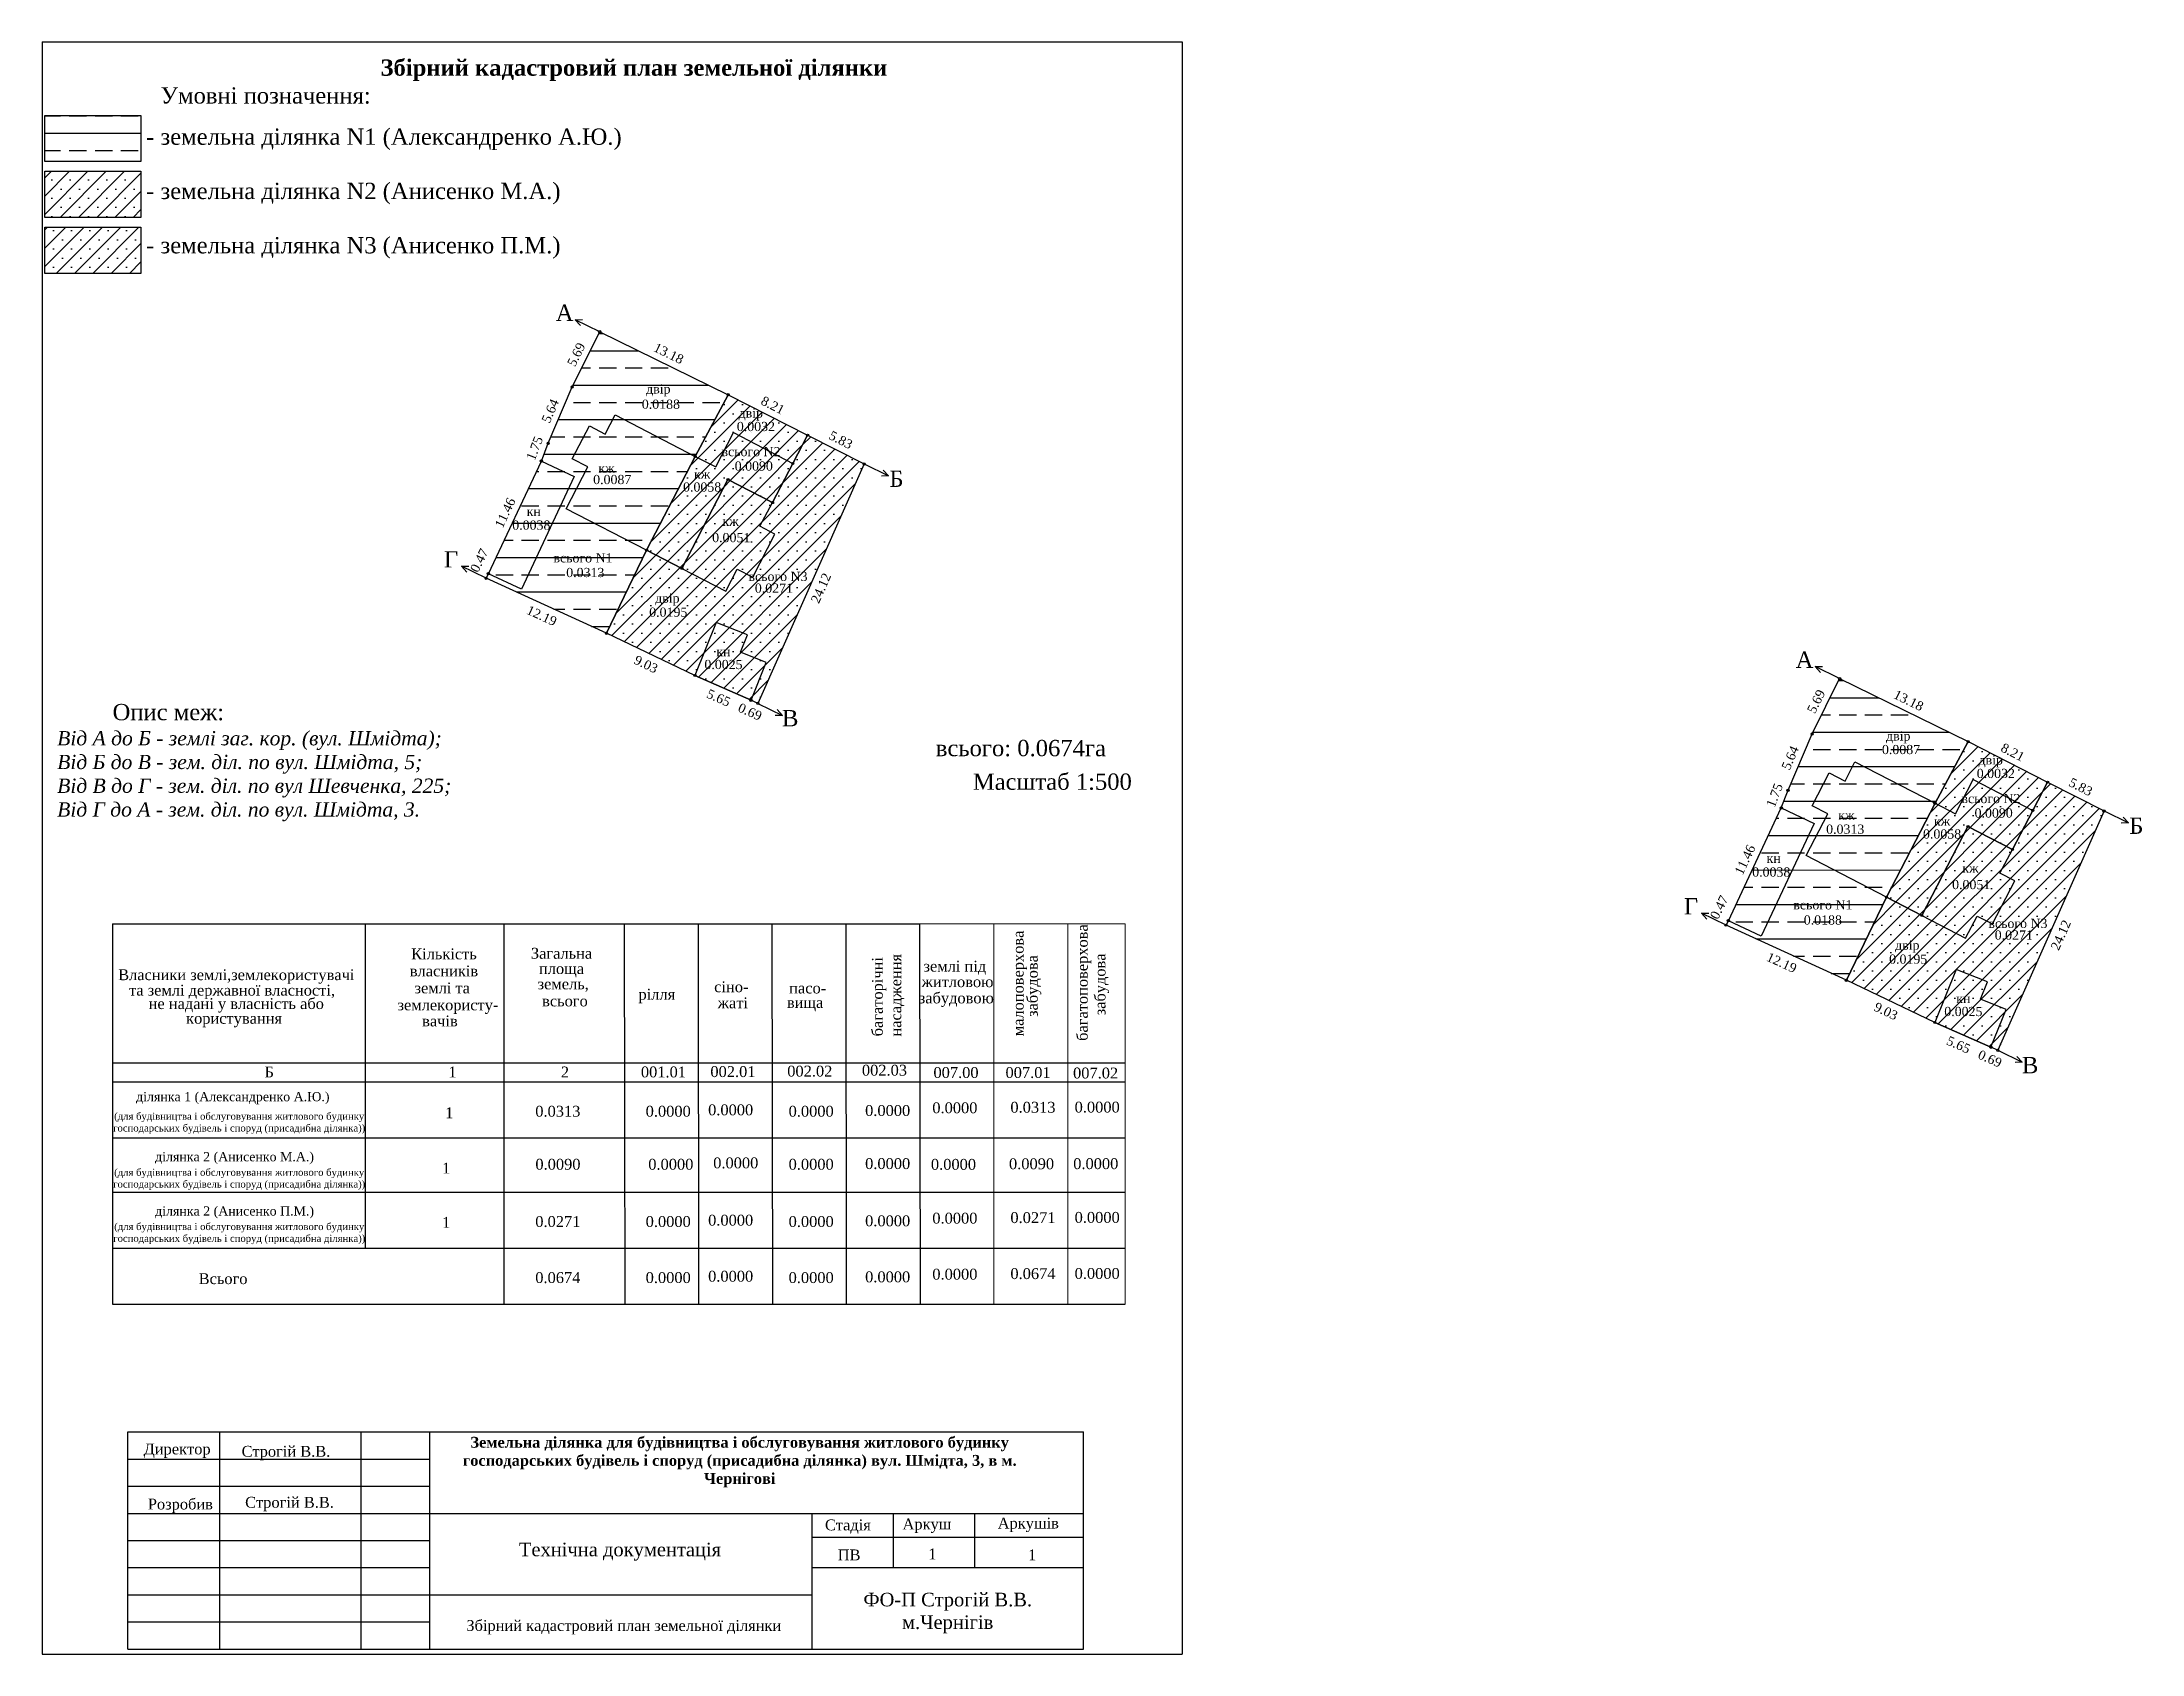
# Model space of a CAD drawing. Header units: millimetres. Extents: x 4212310 to 4215390, y 5701546 to 5702524.
# Drawn here: x 4212862.2 to 4213249, y 5701546 to 5701843 of the extents above; entities that cross this region are included whole.
import ezdxf
from ezdxf.enums import TextEntityAlignment as Align

# ---------------------------------------------------------------- set-up
doc = ezdxf.new("R2010")
doc.units = ezdxf.units.MM
for name, color, linetype in [('$PARCCEN', 1, 'Continuous'), ('20000', 7, 'Continuous'), ('D_Line1', 7, 'Continuous'), ('SC007', 7, 'Continuous'), ('межа', 7, 'Continuous')]:
    doc.layers.add(name, color=color, linetype=linetype)
doc.layers.add('КП', color=7, linetype='Continuous', lineweight=9)
doc.layers.add('ПВ', color=7, linetype='Continuous', lineweight=9)
doc.styles.add('grad', font='timesbd.ttf')
doc.styles.add('ROMANT', font='times.ttf')
doc.styles.get("Standard").update_dxf_attribs({"font": 'times.ttf'})
doc.styles.add('style1', font='times.ttf')
pattern_1 = [(45, (-228.3789, 63.9243), (-1.6837980227, 1.6837980227), []), (45, (-226.695, 63.9243), (-1.6837980227, 1.6837980227), [0, -2.38125])]

msp = doc.modelspace()

# ---------------------------------------------------------------- texts
at = {"style": 'ROMANT'}
for s, p in [('А', (4212958.51, 5701793.07)), ('Б', (4213019.63, 5701762.48)), ('Г', (4212937.59, 5701747.64)), ('А', (4213186.89, 5701729.15)), ('В', (4213000.06, 5701718.38)), ('Б', (4213248, 5701698.56)), ('Г', (4213165.97, 5701683.72)), ('В', (4213228.44, 5701654.46))]:
    msp.add_text(s, height=3, dxfattribs=at).set_placement(p, align=Align.MIDDLE_CENTER)
for s, p in [('двір', (4212975.77, 5701779.04)), ('0.0188', (4212976.24, 5701776.22)), ('двір', (4212992.8, 5701774.61)), ('0.0032', (4212993.74, 5701772.12)), ('всього N2', (4212992.84, 5701767.49)), ('0.0087', (4212967.28, 5701762.35)), ('кж', (4212966.22, 5701764.45)), ('кж', (4212983.84, 5701763.35)), ('0.0058', (4212983.84, 5701760.97)), ('0.0038', (4212952.38, 5701753.95)), ('кн', (4212952.82, 5701756.48)), ('кж', (4212989.08, 5701754.66)), ('0.0051', (4212989.2, 5701751.65)), ('всього N1', (4212961.89, 5701747.92)), ('всього N3', (4212997.81, 5701744.5)), ('двір', (4212977.43, 5701740.5)), ('0.0195', (4212977.6, 5701737.91)), ('0.0025', (4212987.77, 5701728.27)), ('кн', (4212987.75, 5701730.64)), ('двір', (4213204.15, 5701715.11)), ('0.0087', (4213204.66, 5701712.6)), ('0.0032', (4213222.12, 5701708.2)), ('двір', (4213221.18, 5701710.69)), ('всього N2', (4213221.22, 5701703.57)), ('кж', (4213194.6, 5701700.52)), ('0.0058', (4213212.22, 5701697.04)), ('кж', (4213212.22, 5701699.42)), ('кн', (4213181.2, 5701692.56)), ('0.0038', (4213180.76, 5701690.03)), ('кж', (4213217.46, 5701690.74)), ('всього N1', (4213190.26, 5701683.99)), ('0.0051', (4213217.58, 5701687.72)), ('0.0188', (4213190.26, 5701681.2)), ('всього N3', (4213226.19, 5701680.57)), ('двір', (4213205.81, 5701676.57)), ('0.0195', (4213205.98, 5701673.99)), ('кн', (4213216.13, 5701666.72)), ('0.0025', (4213216.14, 5701664.34))]:
    msp.add_text(s, height=1.692).set_placement(p, align=Align.MIDDLE_CENTER)
for s, height, p in [('Кількість', 2, (4212936.29, 5701673.95)), ('Загальна', 2, (4212957.94, 5701674.06)), ('Власники землі,землекористувачі ', 2, (4212898.41, 5701670.11)), ('та землі державної власності,', 2, (4212897.26, 5701667.27)), ('власників', 2, (4212936.29, 5701670.81)), ('землі та', 2, (4212935.97, 5701667.68)), ('земель,', 2, (4212958.25, 5701668.42)), ('площа', 2, (4212957.94, 5701671.24)), ('сіно-', 2, (4212989.21, 5701667.89)), ('не надані у власність або ', 2, (4212898.41, 5701664.79)), ('землекористу-', 2, (4212937.02, 5701664.55)), ('всього', 2, (4212958.57, 5701665.28)), ('рiлля', 2, (4212975.49, 5701666.51)), ('жаті', 2, (4212989.49, 5701664.93)), ('вища', 2, (4213002.8, 5701665)), ('пасо-', 2, (4213003.28, 5701667.66)), ('  користування', 2, (4212896.87, 5701662.08)), ('вачів', 2, (4212935.55, 5701661.59)), ('Б', 2, (4212904.11, 5701652.19)), ('1', 2, (4212937.85, 5701652.19)), ('2', 2, (4212958.57, 5701652.19)), ('001.01', 2, (4212976.71, 5701652.2)), ('002.01', 2, (4212989.51, 5701652.26)), ('002.02', 2, (4213003.67, 5701652.35)), ('002.03', 2, (4213017.42, 5701652.52)), ('ділянка 1 (Александренко А.Ю.)', 1.694, (4212897.39, 5701647.8)), ('1', 2, (4212937.26, 5701644.67)), ('0.0313', 2, (4212957.26, 5701644.96)), ('0.0000', 2, (4212977.59, 5701644.96)), ('0.0000', 2, (4212989.09, 5701645.21)), ('0.0000', 2, (4213003.92, 5701644.96)), ('0.0000', 2, (4213018.01, 5701645.09)), ('ділянка 2 (Анисенко М.А.)', 1.694, (4212897.71, 5701636.74)), ('1', 2, (4212936.7, 5701634.49)), ('0.0090', 2, (4212957.28, 5701635.19)), ('0.0000', 2, (4212978.07, 5701635.19)), ('0.0000', 2, (4212990.03, 5701635.44)), ('0.0000', 2, (4213003.92, 5701635.19)), ('0.0000', 2, (4213018.01, 5701635.31)), ('ділянка 2 (Анисенко П.М.)', 1.694, (4212897.72, 5701626.74)), ('0.0000', 2, (4212989.09, 5701624.89)), ('0.0000', 2, (4213018.01, 5701624.76)), ('1', 2, (4212936.7, 5701624.49)), ('0.0271', 2, (4212957.26, 5701624.64)), ('0.0000', 2, (4212977.59, 5701624.64)), ('0.0000', 2, (4213003.92, 5701624.64)), ('Всього', 2, (4212895.6, 5701614.11)), ('0.0674', 2, (4212957.26, 5701614.31)), ('0.0000', 2, (4212977.59, 5701614.31)), ('0.0000', 2, (4212989.09, 5701614.56)), ('0.0000', 2, (4213003.92, 5701614.31)), ('0.0000', 2, (4213018.01, 5701614.44))]:
    msp.add_text(s, height=height).set_placement(p, align=Align.CENTER)
for s, p in [('багаторічні', (4213017.11, 5701667.06)), ('насадження', (4213020.51, 5701667.33))]:
    msp.add_text(s, height=2, rotation=90).set_placement(p, align=Align.CENTER)
at = {"color": 0, "ltscale": 0.3, "char_height": 3}
for s, insert, width, attachment_point, style in [('{\\fTimes New Roman|b1|i0|c204|p18;Збірний кадастровий план земельної ділянки}', (4212971.27, 5701839.74), 200, 2, 'grad'), ('{\\fTimes New Roman|b0|i0|c204|p18;Умовні позначення:}', (4212884.09, 5701834.61), 115.6585, 1, 'ROMANT'), ('{\\fTimes New Roman|b0|i0|c204|p18;- земельна ділянка \\fTimes New Roman|b0|i0|c0|p18;N\\fTimes New Roman|b0|i0|c204|p18;1 (Александренко А.Ю.)\\P\\P\\fTimes New Roman|b0|i0|c204|p34;- земельна ділянка \\fTimes New Roman|b0|i0|c0|p34;N\\fTimes New Roman|b0|i0|c204|p34;2 (Анисенко М.А.)\\P\\P- земельна ділянка \\fTimes New Roman|b0|i0|c0|p34;N3\\fTimes New Roman|b0|i0|c204|p34; (Анисенко П.М.)}', (4212881.43, 5701827.02), 200, 1, 'ROMANT'), ('{\\fTimes New Roman|b0|i0|c204|p18;         Опис меж:\\P\\fTimes New Roman|b0|i1|c204|p34;\\H0.875x;Від А до Б - землі заг. кор. (вул. Шмідта);\\PВід Б до В - зем. діл. по вул. Шмідта, 5;\\PВід В до Г - зем. діл. по вул Шевченка, 225;\\PВід Г до А - зем. діл. по вул. Шмідта, 3.}', (4212865.05, 5701721), 150, 1, 'ROMANT')]:
    msp.add_mtext(s, dxfattribs=dict(at, insert=insert, width=width, attachment_point=attachment_point, style=style))
at = {"ltscale": 0.3, "attachment_point": 2, "style": 'grad'}
for s, insert, char_height, width in [('\\P{\\fTimes New Roman|b0|i0|c204|p18;(для будівництва і обслуговування житлового будинку \\Pгосподарських будівель і споруд (присадибна ділянка))}', (4212898.57, 5701647.86), 1.3, 60), ('\\P{\\fTimes New Roman|b0|i0|c204|p18;(для будівництва і обслуговування житлового будинку \\Pгосподарських будівель і споруд (присадибна ділянка))}', (4212898.57, 5701637.53), 1.3, 60), ('\\P{\\fTimes New Roman|b0|i0|c204|p18;(для будівництва і обслуговування житлового будинку \\Pгосподарських будівель і споруд (присадибна ділянка))}', (4212898.58, 5701627.53), 1.3, 60), ('{\\fTimes New Roman|b1|i0|c204|p18;Земельна ділянка для будівництва і обслуговування житлового будинку господарських будівель і споруд (присадибна ділянка) вул. Шмідта, 3, в м. Чернігові}', (4212990.75, 5701585.97), 2, 110)]:
    msp.add_mtext(s, dxfattribs=dict(at, insert=insert, char_height=char_height, width=width))
at = {"layer": '20000'}
for s, rotation, p in [('5.69', 63.5, (4212960.64, 5701785.38)), ('13.18', 333.9, (4212977.68, 5701785.58)), ('8.21', 333, (4212996.86, 5701776.03)), ('5.64', 66.9, (4212955.85, 5701774.99)), ('1.75', 69, (4212952.98, 5701768.1)), ('5.83', 333, (4213009.38, 5701769.65)), ('11.46', 64.8, (4212947.54, 5701756.22)), ('0.47', 63.4, (4212942.78, 5701747.45)), ('24.12', 66.1, (4213005.72, 5701742.35)), ('12.19', 335.4, (4212954.3, 5701737.26)), ('9.03', 334.5, (4212973.5, 5701728.32)), ('5.65', 336.1, (4212986.87, 5701722.13)), ('5.69', 63.5, (4213189.02, 5701721.46)), ('0.69', 336.1, (4212992.66, 5701719.56)), ('13.18', 333.9, (4213206.06, 5701721.65)), ('5.64', 66.9, (4213184.23, 5701711.07)), ('8.21', 333, (4213225.24, 5701712.11)), ('1.75', 69, (4213181.36, 5701704.18)), ('5.83', 333, (4213237.76, 5701705.72)), ('11.46', 64.8, (4213175.91, 5701692.3)), ('0.47', 63.4, (4213171.16, 5701683.53)), ('24.12', 66.1, (4213234.09, 5701678.43)), ('12.19', 335.4, (4213182.68, 5701673.34)), ('9.03', 334.5, (4213201.88, 5701664.4)), ('5.65', 336.1, (4213215.25, 5701658.21)), ('0.69', 336.1, (4213221.04, 5701655.64))]:
    msp.add_text(s, height=1.692, rotation=rotation, dxfattribs=at).set_placement(p, align=Align.MIDDLE_CENTER)
for s, p in [('0.0090', (4212993.35, 5701764.84)), ('0.0313', (4212962.32, 5701745.22)), ('0.0271', (4212997.06, 5701742.34)), ('0.0090', (4213221.72, 5701700.91)), ('0.0313', (4213194.38, 5701697.93)), ('0.0271', (4213225.43, 5701678.42))]:
    msp.add_text(s, height=1.692, dxfattribs=at).set_placement(p, align=Align.MIDDLE_CENTER)
at = {"layer": 'D_Line1', "color": 0, "linetype": 'ByBlock', "lineweight": 18, "style": 'style1'}
for s, p in [('007.00', (4213030.6, 5701653.09)), ('007.01', (4213043.87, 5701653.09)), ('007.02', (4213056.31, 5701653)), ('0.0000', (4213030.39, 5701646.59)), ('0.0313', (4213044.77, 5701646.69)), ('0.0000', (4213056.6, 5701646.72)), ('0.0000', (4213030.13, 5701636.17)), ('0.0090', (4213044.51, 5701636.27)), ('0.0000', (4213056.34, 5701636.3)), ('0.0000', (4213030.39, 5701626.26)), ('0.0271', (4213044.77, 5701626.36)), ('0.0000', (4213056.6, 5701626.4)), ('0.0000', (4213030.39, 5701615.94)), ('0.0674', (4213044.77, 5701616.04)), ('0.0000', (4213056.6, 5701616.07))]:
    msp.add_text(s, height=2, dxfattribs=at).set_placement(p, align=Align.MIDDLE_CENTER)
at = {"layer": 'КП', "insert": (4212968.71, 5701564.81), "char_height": 2.5, "width": 70, "attachment_point": 5}
msp.add_mtext('{\\fTimes New Roman|b0|i0|c204|p34;Технічна документація}', dxfattribs=at)
at = {"layer": 'межа', "color": 0}
for s, style, p in [('всього: 0.0674га', 'ROMANT', (4213026.88, 5701711.37)), ('Масштаб 1:500', 'style1', (4213033.69, 5701705.18))]:
    msp.add_text(s, height=3, dxfattribs=dict(at, style=style)).set_placement(p)
at = {"layer": 'межа', "color": 0, "lineweight": 18, "style": 'style1'}
for s, p in [('малоповерхова', (4213043.04, 5701669.51)), ('багатоповерхова', (4213054.86, 5701669.66)), ('забудова', (4213045.65, 5701669.03)), ('забудова', (4213058.13, 5701669.33))]:
    msp.add_text(s, height=2, rotation=90, dxfattribs=at).set_placement(p, align=Align.CENTER)
for s, p in [('землі під ', (4213030.76, 5701671.69)), ('житловою', (4213030.87, 5701668.82)), ('забудовою', (4213030.65, 5701665.83))]:
    msp.add_text(s, height=2, dxfattribs=at).set_placement(p, align=Align.CENTER)
at = {"layer": 'межа'}
for s, style, p in [('Директор', 'style1', (4212880.97, 5701582.74, -2.38)), ('Строгій В.В.', 'style1', (4212899.01, 5701582.3, -2.38)), ('Розробив', 'style1', (4212881.74, 5701572.59, -2.38)), ('Строгій В.В.', 'style1', (4212899.66, 5701572.91, -2.38)), ('Стадія', 'style1', (4213006.46, 5701568.74, -2.38)), ('Аркуш', 'style1', (4213020.75, 5701568.91, -2.38)), ('Аркушів', 'style1', (4213038.28, 5701569.08, -2.38)), ('ПВ', 'style1', (4213008.81, 5701563.22, -2.38)), ('1', 'style1', (4213025.49, 5701563.39, -2.38)), ('1', 'style1', (4213043.87, 5701563.22, -2.38)), ('Збірний кадастровий план земельної ділянки', 'ROMANT', (4212940.41, 5701550.21, -2.38))]:
    msp.add_text(s, height=2, dxfattribs=dict(at, style=style)).set_placement(p)
at = {"layer": 'ПВ', "insert": (4213029.07, 5701553.5), "char_height": 2.5, "width": 50, "attachment_point": 5}
msp.add_mtext('{\\fTimes New Roman|b0|i0|c204|p34;ФО-П Строгій В.В.\\Pм.Чернігів}', dxfattribs=at)

# ---------------------------------------------------------------- blocks, each defined once
blk = doc.blocks.new('SYMBOL20000')
at = {"layer": 'SC007'}
blk.add_circle((0, 0), 0.4, dxfattribs=at)

# ---------------------------------------------------------------- hatches: boundary and pattern name
at = {"layer": '$PARCCEN'}
h = msp.add_hatch(dxfattribs=at)
h.set_pattern_fill('BRASS', color=3, style=0)
h.set_pattern_definition([(0, (-3835.948, 6993.747), (0, 6.35), []), (0, (-3835.948, 6996.922), (0, 6.35), [3.175, -1.5875])])
h.paths.add_polyline_path([(4212862.77, 5701829.43), (4212862.77, 5701820.94), (4212880.48, 5701820.94), (4212880.48, 5701829.43)])
h = msp.add_hatch(dxfattribs=at)
h.set_pattern_fill('SACNCR', color=6, style=0)
h.set_pattern_definition([(45, (-3835.948, 6993.7472), (-1.6837980227, 1.6837980227), []), (45, (-3834.2642, 6993.7472), (-1.6837980227, 1.6837980227), [0, -2.38125])])
h.paths.add_polyline_path([(4212880.48, 5701810.64), (4212880.48, 5701819.13), (4212862.77, 5701819.13), (4212862.77, 5701810.64)])
h = msp.add_hatch(dxfattribs=at)
h.set_pattern_fill('SACNCR', color=2, style=0)
h.paths.add_polyline_path([(4212880.48, 5701800.33), (4212880.48, 5701808.82), (4212862.77, 5701808.82), (4212862.77, 5701800.33)])
h = msp.add_hatch(dxfattribs=at)
h.set_pattern_fill('BRASS', color=3, style=0)
h.set_pattern_definition([(0, (-228.379, 63.9243), (0, 6.35), []), (0, (-228.379, 67.0993), (0, 6.35), [3.175, -1.5875])])
h.paths.add_polyline_path([(4212964.97, 5701789.58), (4212988.64, 5701777.98), (4212982.55, 5701766.61), (4212973.61, 5701749.32), (4212966.21, 5701734.01), (4212944.05, 5701744.15), (4212944.47, 5701745), (4212954.22, 5701765.75), (4212955.48, 5701769.02), (4212959.9, 5701779.4)])
h.paths.add_polyline_path([(4212973.01, 5701777.09), (4212978.54, 5701777.09), (4212978.54, 5701780.49), (4212973.01, 5701780.49)], flags=24)
h.paths.add_polyline_path([(4212963.41, 5701761.04), (4212971.14, 5701761.04), (4212971.14, 5701763.62), (4212963.41, 5701763.62)], flags=24)
h.paths.add_polyline_path([(4212964.46, 5701763.32), (4212967.97, 5701763.32), (4212967.97, 5701765.01), (4212964.46, 5701765.01)], flags=24)
h.paths.add_polyline_path([(4212958.45, 5701743.91), (4212966.19, 5701743.91), (4212966.19, 5701746.5), (4212958.45, 5701746.5)], flags=24)
h.paths.add_polyline_path([(4212956.14, 5701746.61), (4212967.63, 5701746.61), (4212967.63, 5701749.19), (4212956.14, 5701749.19)], flags=24)
h.paths.add_polyline_path([(4212972.38, 5701774.91), (4212980.11, 5701774.91), (4212980.11, 5701777.49), (4212972.38, 5701777.49)], flags=24)
h.paths.add_polyline_path([(4212948.51, 5701752.64), (4212956.25, 5701752.64), (4212956.25, 5701755.22), (4212948.51, 5701755.22)], flags=24)
h.paths.add_polyline_path([(4212951.26, 5701755.35), (4212954.38, 5701755.35), (4212954.38, 5701757.05), (4212951.26, 5701757.05)], flags=24)
h = msp.add_hatch(dxfattribs=at)
h.set_pattern_fill('SACNCR', color=6, style=0)
h.set_pattern_definition(pattern_1)
h.paths.add_polyline_path([(4212988.64, 5701777.98), (4213003.27, 5701770.52), (4213000.54, 5701765.31), (4212996.81, 5701758.1), (4212988.6, 5701762.35), (4212980.12, 5701745.96), (4212973.61, 5701749.32), (4212982.55, 5701766.61)])
h.paths.add_polyline_path([(4212989.87, 5701770.81), (4212997.61, 5701770.81), (4212997.61, 5701773.39), (4212989.87, 5701773.39)], flags=24)
h.paths.add_polyline_path([(4212990.04, 5701772.66), (4212995.57, 5701772.66), (4212995.57, 5701776.07), (4212990.04, 5701776.07)], flags=24)
h.paths.add_polyline_path([(4212989.48, 5701763.53), (4212997.21, 5701763.53), (4212997.21, 5701766.11), (4212989.48, 5701766.11)], flags=24)
h.paths.add_polyline_path([(4212987.09, 5701766.18), (4212998.58, 5701766.18), (4212998.58, 5701768.77), (4212987.09, 5701768.77)], flags=24)
h.paths.add_polyline_path([(4212979.98, 5701759.66), (4212987.71, 5701759.66), (4212987.71, 5701762.24), (4212979.98, 5701762.24)], flags=24)
h.paths.add_polyline_path([(4212982.09, 5701762.22), (4212985.59, 5701762.22), (4212985.59, 5701763.91), (4212982.09, 5701763.91)], flags=24)
h = msp.add_hatch(dxfattribs=at)
h.set_pattern_fill('SACNCR', color=2, style=0)
h.set_pattern_definition(pattern_1)
h.paths.add_polyline_path([(4213003.27, 5701770.52), (4213013.67, 5701765.21), (4212994.1, 5701721.11), (4212992.84, 5701721.67), (4212982.51, 5701726.24), (4212966.21, 5701734.01), (4212973.61, 5701749.32), (4212980.12, 5701745.96), (4212988.6, 5701762.35), (4212996.81, 5701758.1), (4213000.54, 5701765.31)])
h.paths.add_polyline_path([(4212992.07, 5701743.19), (4213003.56, 5701743.19), (4213003.56, 5701745.77), (4212992.07, 5701745.77)], flags=24)
h.paths.add_polyline_path([(4212993.19, 5701741.03), (4213000.92, 5701741.03), (4213000.92, 5701743.61), (4212993.19, 5701743.61)], flags=24)
h.paths.add_polyline_path([(4212985.33, 5701750.33), (4212993.06, 5701750.33), (4212993.06, 5701752.92), (4212985.33, 5701752.92)], flags=24)
h.paths.add_polyline_path([(4212987.33, 5701753.53), (4212990.83, 5701753.53), (4212990.83, 5701755.23), (4212987.33, 5701755.23)], flags=24)
h.paths.add_polyline_path([(4212973.74, 5701736.6), (4212981.47, 5701736.6), (4212981.47, 5701739.18), (4212973.74, 5701739.18)], flags=24)
h.paths.add_polyline_path([(4212974.66, 5701738.55), (4212980.19, 5701738.55), (4212980.19, 5701741.95), (4212974.66, 5701741.95)], flags=24)
h.paths.add_polyline_path([(4212986.2, 5701729.51), (4212989.31, 5701729.51), (4212989.31, 5701731.21), (4212986.2, 5701731.21)], flags=24)
h.paths.add_polyline_path([(4212983.9, 5701726.95), (4212991.63, 5701726.95), (4212991.63, 5701729.54), (4212983.9, 5701729.54)], flags=24)
h = msp.add_hatch(dxfattribs=at)
h.set_pattern_fill('BRASS', color=3, style=0)
h.paths.add_polyline_path([(4213193.35, 5701725.66), (4213217.02, 5701714.06), (4213210.93, 5701702.69), (4213201.99, 5701685.4), (4213194.59, 5701670.08), (4213172.43, 5701680.23), (4213172.85, 5701681.07), (4213182.6, 5701701.83), (4213183.85, 5701705.09), (4213188.28, 5701715.47)])
h.paths.add_polyline_path([(4213201.39, 5701713.16), (4213206.92, 5701713.16), (4213206.92, 5701716.57), (4213201.39, 5701716.57)], flags=24)
h.paths.add_polyline_path([(4213200.79, 5701711.28), (4213208.52, 5701711.28), (4213208.52, 5701713.87), (4213200.79, 5701713.87)], flags=24)
h.paths.add_polyline_path([(4213192.84, 5701699.39), (4213196.35, 5701699.39), (4213196.35, 5701701.09), (4213192.84, 5701701.09)], flags=24)
h.paths.add_polyline_path([(4213190.52, 5701696.62), (4213198.25, 5701696.62), (4213198.25, 5701699.2), (4213190.52, 5701699.2)], flags=24)
h.paths.add_polyline_path([(4213184.52, 5701682.68), (4213196.01, 5701682.68), (4213196.01, 5701685.27), (4213184.52, 5701685.27)], flags=24)
h.paths.add_polyline_path([(4213186.4, 5701679.89), (4213194.13, 5701679.89), (4213194.13, 5701682.47), (4213186.4, 5701682.47)], flags=24)
h.paths.add_polyline_path([(4213176.89, 5701688.71), (4213184.62, 5701688.71), (4213184.62, 5701691.3), (4213176.89, 5701691.3)], flags=24)
h.paths.add_polyline_path([(4213179.64, 5701691.43), (4213182.76, 5701691.43), (4213182.76, 5701693.12), (4213179.64, 5701693.12)], flags=24)
h = msp.add_hatch(dxfattribs=at)
h.set_pattern_fill('SACNCR', color=6, style=0)
h.paths.add_polyline_path([(4213217.02, 5701714.06), (4213231.65, 5701706.59), (4213228.92, 5701701.39), (4213225.19, 5701694.18), (4213216.98, 5701698.43), (4213208.5, 5701682.03), (4213201.99, 5701685.4), (4213210.93, 5701702.69)])
h.paths.add_polyline_path([(4213218.25, 5701706.88), (4213225.98, 5701706.88), (4213225.98, 5701709.47), (4213218.25, 5701709.47)], flags=24)
h.paths.add_polyline_path([(4213218.42, 5701708.74), (4213223.95, 5701708.74), (4213223.95, 5701712.14), (4213218.42, 5701712.14)], flags=24)
h.paths.add_polyline_path([(4213217.86, 5701699.6), (4213225.59, 5701699.6), (4213225.59, 5701702.19), (4213217.86, 5701702.19)], flags=24)
h.paths.add_polyline_path([(4213215.47, 5701702.26), (4213226.96, 5701702.26), (4213226.96, 5701704.84), (4213215.47, 5701704.84)], flags=24)
h.paths.add_polyline_path([(4213208.36, 5701695.73), (4213216.09, 5701695.73), (4213216.09, 5701698.32), (4213208.36, 5701698.32)], flags=24)
h.paths.add_polyline_path([(4213210.47, 5701698.29), (4213213.97, 5701698.29), (4213213.97, 5701699.99), (4213210.47, 5701699.99)], flags=24)
h = msp.add_hatch(dxfattribs=at)
h.set_pattern_fill('SACNCR', color=2, style=0)
h.paths.add_polyline_path([(4213231.65, 5701706.59), (4213242.05, 5701701.29), (4213222.48, 5701657.19), (4213221.22, 5701657.75), (4213210.89, 5701662.32), (4213194.59, 5701670.08), (4213201.99, 5701685.4), (4213208.5, 5701682.03), (4213216.98, 5701698.43), (4213225.19, 5701694.18), (4213228.92, 5701701.39)])
h.paths.add_polyline_path([(4213220.45, 5701679.26), (4213231.94, 5701679.26), (4213231.94, 5701681.84), (4213220.45, 5701681.84)], flags=24)
h.paths.add_polyline_path([(4213221.57, 5701677.11), (4213229.3, 5701677.11), (4213229.3, 5701679.69), (4213221.57, 5701679.69)], flags=24)
h.paths.add_polyline_path([(4213213.71, 5701686.41), (4213221.44, 5701686.41), (4213221.44, 5701688.99), (4213213.71, 5701688.99)], flags=24)
h.paths.add_polyline_path([(4213215.71, 5701689.61), (4213219.21, 5701689.61), (4213219.21, 5701691.3), (4213215.71, 5701691.3)], flags=24)
h.paths.add_polyline_path([(4213202.12, 5701672.67), (4213209.85, 5701672.67), (4213209.85, 5701675.26), (4213202.12, 5701675.26)], flags=24)
h.paths.add_polyline_path([(4213203.04, 5701674.63), (4213208.57, 5701674.63), (4213208.57, 5701678.03), (4213203.04, 5701678.03)], flags=24)
h.paths.add_polyline_path([(4213214.58, 5701665.59), (4213217.69, 5701665.59), (4213217.69, 5701667.28), (4213214.58, 5701667.28)], flags=24)
h.paths.add_polyline_path([(4213212.28, 5701663.03), (4213220.01, 5701663.03), (4213220.01, 5701665.61), (4213212.28, 5701665.61)], flags=24)

# ---------------------------------------------------------------- linework, layer by layer
at = {"layer": '$PARCCEN', "color": 0, "linetype": 'ByBlock', "lineweight": -3}
msp.add_line((4212862.25, 5701545.96), (4213072.25, 5701545.96), dxfattribs=at)
at = {"layer": '$PARCCEN', "color": 0}
for points in [[(4212862.77, 5701829.43), (4212880.48, 5701829.43), (4212880.48, 5701820.94), (4212862.77, 5701820.94)], [(4212862.77, 5701819.13), (4212880.48, 5701819.13), (4212880.48, 5701810.64), (4212862.77, 5701810.64)], [(4212862.77, 5701808.82), (4212880.48, 5701808.82), (4212880.48, 5701800.33), (4212862.77, 5701800.33)]]:
    msp.add_lwpolyline(points, close=True, dxfattribs=at)
for p, q in [((4212960.46, 5701791.79), (4212961.79, 5701791.8)), ((4213018.18, 5701763), (4213016.85, 5701762.99)), ((4212939.54, 5701746.36), (4212940.87, 5701746.38)), ((4213188.84, 5701727.87), (4213190.17, 5701727.88)), ((4212998.61, 5701718.9), (4212997.28, 5701718.89)), ((4213246.56, 5701699.08), (4213245.23, 5701699.06)), ((4213167.92, 5701682.44), (4213169.25, 5701682.45)), ((4213226.99, 5701654.98), (4213225.66, 5701654.96))]:
    msp.add_line(p, q)
at = {"color": 0}
for p, q in [((4212964.97, 5701789.58), (4212960.46, 5701791.79)), ((4212960.46, 5701791.79), (4212961.44, 5701790.71)), ((4213013.67, 5701765.21), (4213018.18, 5701763)), ((4213018.18, 5701763), (4213017.19, 5701764.09)), ((4212939.54, 5701746.36), (4212940.52, 5701745.28)), ((4212944.05, 5701744.15), (4212939.54, 5701746.36)), ((4213188.84, 5701727.87), (4213189.82, 5701726.78)), ((4213193.35, 5701725.66), (4213188.84, 5701727.87)), ((4212994.1, 5701721.11), (4212998.61, 5701718.9)), ((4212998.61, 5701718.9), (4212997.63, 5701719.99)), ((4213242.05, 5701701.29), (4213246.56, 5701699.08)), ((4213246.56, 5701699.08), (4213245.57, 5701700.16)), ((4213172.43, 5701680.23), (4213167.92, 5701682.44)), ((4213167.92, 5701682.44), (4213168.9, 5701681.35)), ((4213222.48, 5701657.19), (4213226.99, 5701654.98)), ((4213226.99, 5701654.98), (4213226.01, 5701656.06))]:
    msp.add_line(p, q, dxfattribs=at)
at = {"color": 7, "linetype": 'Continuous'}
for p, q in [((4212875.23, 5701680.5), (4213023.9, 5701680.5)), ((4212875.23, 5701680.5), (4212875.25, 5701610.41)), ((4212921.8, 5701680.5), (4212921.8, 5701620.74)), ((4212947.29, 5701680.5), (4212947.29, 5701646.06)), ((4212969.5, 5701680.5), (4212969.54, 5701646.06)), ((4212983.1, 5701680.5), (4212983.18, 5701610.41)), ((4212996.7, 5701680.5), (4212996.78, 5701610.41)), ((4213010.3, 5701680.5), (4213010.38, 5701610.41)), ((4213023.9, 5701680.5), (4213023.98, 5701610.41)), ((4212875.24, 5701654.9), (4213061.75, 5701654.9)), ((4212875.24, 5701651.39), (4213061.75, 5701651.39)), ((4212947.29, 5701651.39), (4212947.29, 5701610.41)), ((4212969.54, 5701646.06), (4212969.58, 5701610.41))]:
    msp.add_line(p, q, dxfattribs=at)
at = {"linetype": 'Continuous'}
for p, q in [((4212875.24, 5701641.06), (4213061.75, 5701641.06)), ((4212875.25, 5701631.06), (4213061.75, 5701631.06)), ((4212875.24, 5701620.74), (4213061.75, 5701620.74)), ((4212875.24, 5701610.41), (4213061.75, 5701610.41))]:
    msp.add_line(p, q, dxfattribs=at)
for points in [[(4212973.61, 5701749.32, 0), (4212958.81, 5701756.97, 0), (4212962.81, 5701764.66, 0), (4212959.92, 5701766.16, 0), (4212963.07, 5701772.23, 0), (4212965.96, 5701770.73, 0), (4212967.79, 5701774.24, 0), (4212982.55, 5701766.61, 0), (4212973.61, 5701749.32, 0)], [(4212973.61, 5701749.32, 0), (4212980.12, 5701745.96, 0), (4212988.18, 5701741.78, 0), (4212990.29, 5701745.86, 0), (4212993.15, 5701744.38, 0), (4212997.24, 5701752.3, 0), (4212994.46, 5701753.74, 0), (4212996.81, 5701758.1, 0), (4213000.54, 5701765.31, 0), (4213003.27, 5701770.52, 0), (4213013.67, 5701765.21, 0), (4212994.1, 5701721.11, 0), (4212992.84, 5701721.67, 0), (4212995.64, 5701728.62, 0), (4212990.91, 5701730.52, 0), (4212992.18, 5701733.71, 0), (4212986.42, 5701736.01, 0), (4212982.51, 5701726.24, 0), (4212966.21, 5701734.01, 0), (4212973.61, 5701749.32, 0)], [(4212986.33, 5701764.66, 0), (4212989.6, 5701770.98, 0), (4213000.54, 5701765.31, 0), (4212996.81, 5701758.1, 0), (4212988.6, 5701762.35, 0), (4212980.12, 5701745.96, 0), (4212973.61, 5701749.32, 0), (4212982.55, 5701766.61, 0), (4212986.33, 5701764.66, 0)], [(4212944.47, 5701745, 0), (4212954.22, 5701765.75, 0), (4212960.28, 5701762.9, 0), (4212950.54, 5701742.15, 0), (4212944.47, 5701745, 0)], [(4212988.6, 5701762.35, 0), (4212980.12, 5701745.96, 0), (4212988.18, 5701741.78, 0), (4212990.29, 5701745.86, 0), (4212993.15, 5701744.38, 0), (4212997.24, 5701752.3, 0), (4212994.46, 5701753.74, 0), (4212996.81, 5701758.1, 0), (4212988.6, 5701762.35, 0)], [(4212992.84, 5701721.67, 0), (4212995.64, 5701728.62, 0), (4212990.91, 5701730.52, 0), (4212992.18, 5701733.71, 0), (4212986.42, 5701736.01, 0), (4212982.51, 5701726.24, 0), (4212992.84, 5701721.67, 0)], [(4213201.99, 5701685.4, 0), (4213187.19, 5701693.05, 0), (4213191.19, 5701700.73, 0), (4213188.29, 5701702.24, 0), (4213191.45, 5701708.31, 0), (4213194.34, 5701706.8, 0), (4213196.17, 5701710.32, 0), (4213210.93, 5701702.69, 0), (4213201.99, 5701685.4, 0)], [(4213201.99, 5701685.4, 0), (4213208.5, 5701682.03, 0), (4213216.56, 5701677.86, 0), (4213218.67, 5701681.93, 0), (4213221.52, 5701680.46, 0), (4213225.62, 5701688.38, 0), (4213222.84, 5701689.82, 0), (4213225.19, 5701694.18, 0), (4213228.92, 5701701.39, 0), (4213231.65, 5701706.59, 0), (4213242.05, 5701701.29, 0), (4213222.48, 5701657.19, 0), (4213221.22, 5701657.75, 0), (4213224.02, 5701664.7, 0), (4213219.29, 5701666.59, 0), (4213220.56, 5701669.78, 0), (4213214.8, 5701672.08, 0), (4213210.89, 5701662.32, 0), (4213194.59, 5701670.08, 0), (4213201.99, 5701685.4, 0)], [(4213214.71, 5701700.73, 0), (4213217.97, 5701707.05, 0), (4213228.92, 5701701.39, 0), (4213225.19, 5701694.18, 0), (4213216.98, 5701698.43, 0), (4213208.5, 5701682.03, 0), (4213201.99, 5701685.4, 0), (4213210.93, 5701702.69, 0), (4213214.71, 5701700.73, 0)], [(4213172.85, 5701681.07, 0), (4213182.6, 5701701.83, 0), (4213188.66, 5701698.98, 0), (4213178.92, 5701678.23, 0), (4213172.85, 5701681.07, 0)], [(4213216.98, 5701698.43, 0), (4213208.5, 5701682.03, 0), (4213216.56, 5701677.86, 0), (4213218.67, 5701681.93, 0), (4213221.52, 5701680.46, 0), (4213225.62, 5701688.38, 0), (4213222.84, 5701689.82, 0), (4213225.19, 5701694.18, 0), (4213216.98, 5701698.43, 0)], [(4213221.22, 5701657.75, 0), (4213224.02, 5701664.7, 0), (4213219.29, 5701666.59, 0), (4213220.56, 5701669.78, 0), (4213214.8, 5701672.08, 0), (4213210.89, 5701662.32, 0), (4213221.22, 5701657.75, 0)]]:
    msp.add_polyline3d(points, close=True)
at = {"layer": '20000'}
for points in [[(4212964.97, 5701789.58, 0), (4212988.64, 5701777.98, 0), (4212982.55, 5701766.61, 0), (4212973.61, 5701749.32, 0), (4212966.21, 5701734.01, 0), (4212944.05, 5701744.15, 0), (4212944.47, 5701745, 0), (4212954.22, 5701765.75, 0), (4212955.48, 5701769.02, 0), (4212959.9, 5701779.4, 0), (4212964.97, 5701789.58, 0)], [(4212964.97, 5701789.58, 0), (4212988.64, 5701777.98, 0), (4213003.27, 5701770.52, 0), (4213013.67, 5701765.21, 0), (4212994.1, 5701721.11, 0), (4212992.84, 5701721.67, 0), (4212982.51, 5701726.24, 0), (4212966.21, 5701734.01, 0), (4212944.05, 5701744.15, 0), (4212944.47, 5701745, 0), (4212954.22, 5701765.75, 0), (4212955.48, 5701769.02, 0), (4212959.9, 5701779.4, 0), (4212964.97, 5701789.58, 0)], [(4212988.64, 5701777.98, 0), (4213003.27, 5701770.52, 0), (4213000.54, 5701765.31, 0), (4212996.81, 5701758.1, 0), (4212988.6, 5701762.35, 0), (4212980.12, 5701745.96, 0), (4212973.61, 5701749.32, 0), (4212982.55, 5701766.61, 0), (4212988.64, 5701777.98, 0)], [(4213003.27, 5701770.52, 0), (4213013.67, 5701765.21, 0), (4212994.1, 5701721.11, 0), (4212992.84, 5701721.67, 0), (4212982.51, 5701726.24, 0), (4212966.21, 5701734.01, 0), (4212973.61, 5701749.32, 0), (4212980.12, 5701745.96, 0), (4212988.6, 5701762.35, 0), (4212996.81, 5701758.1, 0), (4213000.54, 5701765.31, 0), (4213003.27, 5701770.52, 0)], [(4213193.35, 5701725.66, 0), (4213217.02, 5701714.06, 0), (4213231.65, 5701706.59, 0), (4213242.05, 5701701.29, 0), (4213222.48, 5701657.19, 0), (4213221.22, 5701657.75, 0), (4213210.89, 5701662.32, 0), (4213194.59, 5701670.08, 0), (4213172.43, 5701680.23, 0), (4213172.85, 5701681.07, 0), (4213182.6, 5701701.83, 0), (4213183.85, 5701705.09, 0), (4213188.28, 5701715.47, 0), (4213193.35, 5701725.66, 0)], [(4213193.35, 5701725.66, 0), (4213217.02, 5701714.06, 0), (4213210.93, 5701702.69, 0), (4213201.99, 5701685.4, 0), (4213194.59, 5701670.08, 0), (4213172.43, 5701680.23, 0), (4213172.85, 5701681.07, 0), (4213182.6, 5701701.83, 0), (4213183.85, 5701705.09, 0), (4213188.28, 5701715.47, 0), (4213193.35, 5701725.66, 0)], [(4213217.02, 5701714.06, 0), (4213231.65, 5701706.59, 0), (4213228.92, 5701701.39, 0), (4213225.19, 5701694.18, 0), (4213216.98, 5701698.43, 0), (4213208.5, 5701682.03, 0), (4213201.99, 5701685.4, 0), (4213210.93, 5701702.69, 0), (4213217.02, 5701714.06, 0)], [(4213231.65, 5701706.59, 0), (4213242.05, 5701701.29, 0), (4213222.48, 5701657.19, 0), (4213221.22, 5701657.75, 0), (4213210.89, 5701662.32, 0), (4213194.59, 5701670.08, 0), (4213201.99, 5701685.4, 0), (4213208.5, 5701682.03, 0), (4213216.98, 5701698.43, 0), (4213225.19, 5701694.18, 0), (4213228.92, 5701701.39, 0), (4213231.65, 5701706.59, 0)]]:
    msp.add_polyline3d(points, close=True, dxfattribs=at)
at = {"layer": 'D_Line1'}
msp.add_line((4212933.69, 5701556.87), (4213004.08, 5701556.87), dxfattribs=at)
at = {"layer": 'межа'}
for p, q in [((4212862.25, 5701842.96), (4213072.25, 5701842.96)), ((4212862.25, 5701842.96), (4212862.25, 5701545.96)), ((4213072.25, 5701842.96), (4213072.25, 5701545.96)), ((4212878.03, 5701586.87), (4212933.69, 5701586.87)), ((4212878.03, 5701546.87), (4212878.03, 5701586.87)), ((4212895.03, 5701546.87), (4212895.03, 5701586.87)), ((4212921.03, 5701546.87), (4212921.03, 5701586.87)), ((4212933.69, 5701586.87), (4213054.08, 5701586.87)), ((4212933.69, 5701581.87), (4212933.69, 5701586.87)), ((4213054.08, 5701546.87), (4213054.08, 5701586.87)), ((4212878.03, 5701581.87), (4212933.69, 5701581.87)), ((4212933.69, 5701576.87), (4212933.69, 5701581.87)), ((4212878.03, 5701576.87), (4212933.69, 5701576.87)), ((4212933.69, 5701571.87), (4212933.69, 5701576.87)), ((4212878.03, 5701571.87), (4212933.69, 5701571.87)), ((4212933.69, 5701571.87), (4213004.08, 5701571.87)), ((4212933.69, 5701566.87), (4212933.69, 5701571.87)), ((4213004.08, 5701571.87), (4213054.08, 5701571.87)), ((4213004.08, 5701546.87), (4213004.08, 5701571.87)), ((4213019.08, 5701561.87), (4213019.08, 5701571.87)), ((4213034.08, 5701561.87), (4213034.08, 5701571.87)), ((4212878.03, 5701566.87), (4212933.69, 5701566.87)), ((4212933.69, 5701561.87), (4212933.69, 5701566.87)), ((4213003.99, 5701567.5), (4213053.99, 5701567.5)), ((4212878.03, 5701561.87), (4212933.69, 5701561.87)), ((4212933.69, 5701556.87), (4212933.69, 5701561.87)), ((4213004.08, 5701561.87), (4213054.08, 5701561.87)), ((4212878.03, 5701556.87), (4212933.69, 5701556.87)), ((4212933.69, 5701551.87), (4212933.69, 5701556.87)), ((4212878.03, 5701551.87), (4212933.69, 5701551.87)), ((4212933.69, 5701546.87), (4212933.69, 5701551.87)), ((4212878.03, 5701546.87), (4213054.08, 5701546.87))]:
    msp.add_line(p, q, dxfattribs=at)
at = {"layer": 'межа', "color": 0, "linetype": 'ByBlock', "lineweight": 18}
for p, q in [((4213061.75, 5701680.5), (4213023.9, 5701680.5)), ((4213037.54, 5701669.21), (4213037.54, 5701680.5)), ((4213051.19, 5701680.5), (4213051.19, 5701659.03)), ((4213061.75, 5701610.41), (4213061.75, 5701680.5)), ((4213037.54, 5701659.03), (4213037.54, 5701669.21)), ((4213051.19, 5701659.03), (4213051.19, 5701665.89)), ((4213037.54, 5701656.66), (4213037.54, 5701659.03)), ((4213051.19, 5701659.03), (4213051.19, 5701656.66)), ((4213037.54, 5701610.41), (4213037.54, 5701656.66))]:
    msp.add_line(p, q, dxfattribs=at)
msp.add_lwpolyline([(4213051.19, 5701656.66), (4213051.19, 5701642.25), (4213051.19, 5701610.41)], dxfattribs=at)

# ---------------------------------------------------------------- block references
at = {"layer": '20000', "xscale": 0.5, "yscale": 0.5, "zscale": 0.5}
for p in [(4212964.97, 5701789.58), (4212964.97, 5701789.58), (4212964.97, 5701789.58), (4212964.97, 5701789.58), (4212959.9, 5701779.4), (4212959.9, 5701779.4), (4212988.64, 5701777.98), (4212988.64, 5701777.98), (4212988.64, 5701777.98), (4212988.64, 5701777.98), (4213003.27, 5701770.52), (4213003.27, 5701770.52), (4213003.27, 5701770.52), (4213003.27, 5701770.52), (4212955.48, 5701769.02), (4212955.48, 5701769.02), (4212982.55, 5701766.61), (4212982.55, 5701766.61), (4212954.22, 5701765.75), (4212954.22, 5701765.75), (4212988.6, 5701762.35), (4212988.6, 5701762.35), (4213000.54, 5701765.31), (4213000.54, 5701765.31), (4213013.67, 5701765.21), (4213013.67, 5701765.21), (4212996.81, 5701758.1), (4212996.81, 5701758.1), (4212973.61, 5701749.32), (4212973.61, 5701749.32), (4212973.61, 5701749.32), (4212944.05, 5701744.15), (4212944.05, 5701744.15), (4212944.47, 5701745), (4212944.47, 5701745), (4212980.12, 5701745.96), (4212980.12, 5701745.96), (4212966.21, 5701734.01), (4212966.21, 5701734.01), (4212966.21, 5701734.01), (4212982.51, 5701726.24), (4212982.51, 5701726.24), (4213193.35, 5701725.66), (4213193.35, 5701725.66), (4213193.35, 5701725.66), (4213193.35, 5701725.66), (4212992.84, 5701721.67), (4212992.84, 5701721.67), (4212994.1, 5701721.11), (4212994.1, 5701721.11), (4213188.28, 5701715.47), (4213188.28, 5701715.47), (4213217.02, 5701714.06), (4213217.02, 5701714.06), (4213217.02, 5701714.06), (4213217.02, 5701714.06), (4213183.85, 5701705.09), (4213183.85, 5701705.09), (4213231.65, 5701706.59), (4213231.65, 5701706.59), (4213231.65, 5701706.59), (4213231.65, 5701706.59), (4213182.6, 5701701.83), (4213182.6, 5701701.83), (4213210.93, 5701702.69), (4213210.93, 5701702.69), (4213228.92, 5701701.39), (4213228.92, 5701701.39), (4213242.05, 5701701.29), (4213242.05, 5701701.29), (4213216.98, 5701698.43), (4213216.98, 5701698.43), (4213225.19, 5701694.18), (4213225.19, 5701694.18), (4213201.99, 5701685.4), (4213201.99, 5701685.4), (4213201.99, 5701685.4), (4213172.85, 5701681.07), (4213172.85, 5701681.07), (4213208.5, 5701682.03), (4213208.5, 5701682.03), (4213172.43, 5701680.23), (4213172.43, 5701680.23), (4213194.59, 5701670.08), (4213194.59, 5701670.08), (4213194.59, 5701670.08), (4213210.89, 5701662.32), (4213210.89, 5701662.32), (4213221.22, 5701657.75), (4213221.22, 5701657.75), (4213222.48, 5701657.19), (4213222.48, 5701657.19)]:
    msp.add_blockref('SYMBOL20000', p, dxfattribs=at)

msp.set_redraw_order([(e.dxf.handle, doc.entitydb.next_handle()) for e in msp.query("TEXT MTEXT ATTDEF DIMENSION ARC_DIMENSION")])  # texts and dimensions are drawn at this point

doc.saveas('drawing.dxf')
